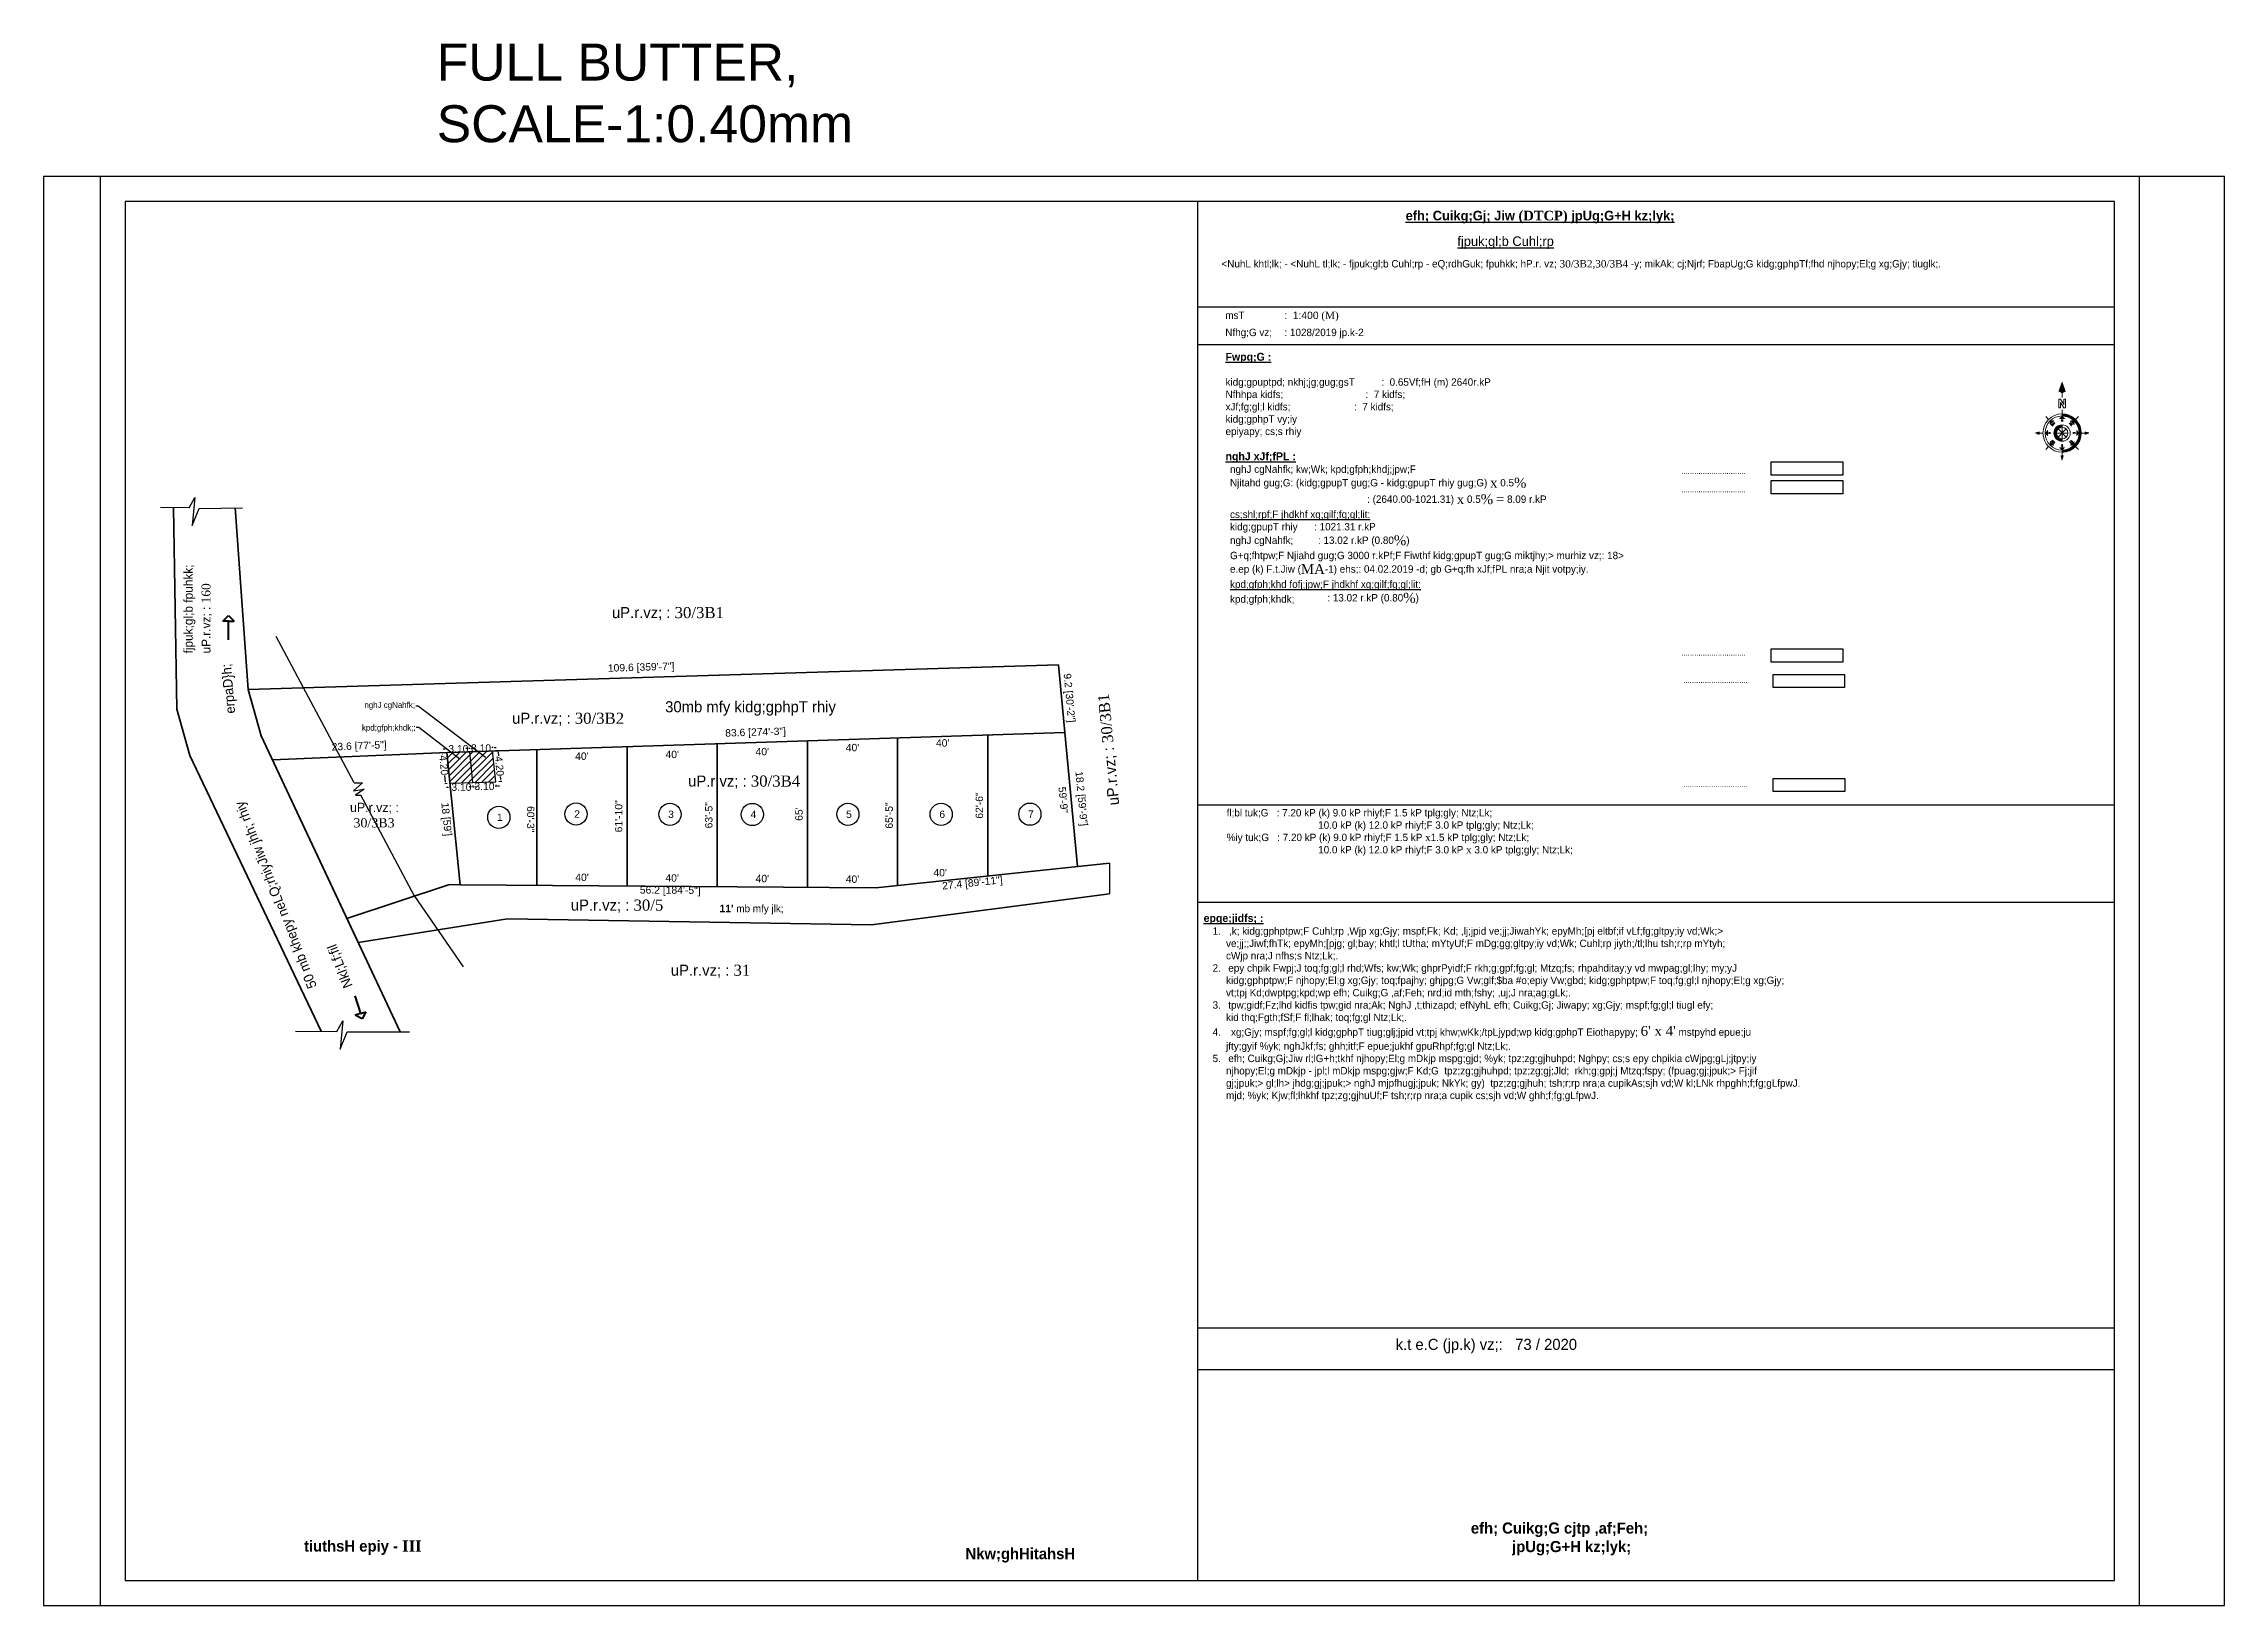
# Model space of a CAD drawing. Header units: millimetres. Extents: x 413 to 708, y -280 to -68.
import ezdxf
from ezdxf import colors
from ezdxf.entities.mleader import LeaderData, LeaderLine
from ezdxf.enums import TextEntityAlignment as Align
from ezdxf.math import Vec2, Vec3

# ---------------------------------------------------------------- set-up
doc = ezdxf.new("R2010")
doc.units = ezdxf.units.MM
doc.header["$MEASUREMENT"] = 0
doc.layers.add('0 @ 1', color=7, linetype='Continuous')
doc.styles.add('RomanS', font='romans.shx')
doc.styles.get("Standard").update_dxf_attribs({"font": 'arial.ttf'})
doc.dimstyles.new('0.25', dxfattribs={"dimtxt": 0.4, "dimasz": 0.25, "dimexe": 0.1, "dimexo": 0.4, "dimgap": 0.09, "dimtad": 0, "dimtih": 1, "dimtoh": 1, "dimzin": 0, "dimdsep": 46, "dimtxsty": 'Standard', "dimcen": 0.09, "dimadec": 0, "dimazin": 0, "dimtfac": 1, "dimtofl": 0, "dimtmove": 0, "dimatfit": 3, "dimfxl": 0, "dimtolj": 1, "dimtzin": 0, "dimarcsym": 0})
doc.dimstyles.new('feet', dxfattribs={"dimtxt": 1, "dimasz": 0.5, "dimexe": 1.25, "dimexo": 0.625, "dimtad": 1, "dimdec": 0, "dimlfac": 39.370079, "dimdsep": 46, "dimlunit": 4, "dimtxsty": 'Standard', "dimcen": 2.5, "dimse1": 1, "dimse2": 1, "dimsd1": 1, "dimsd2": 1, "dimadec": 0, "dimazin": 0, "dimtfac": 1, "dimtdec": 0, "dimtmove": 0, "dimatfit": 3, "dimfxl": 0, "dimarcsym": 0})
doc.dimstyles.new('ISO-25', dxfattribs={"dimtxt": 1, "dimasz": 0.5, "dimexe": 1.25, "dimexo": 0.625, "dimtad": 1, "dimdsep": 46, "dimtxsty": 'Standard', "dimcen": 2.5, "dimse1": 1, "dimse2": 1, "dimsd1": 1, "dimsd2": 1, "dimadec": 0, "dimazin": 0, "dimtfac": 1, "dimtmove": 0, "dimatfit": 3, "dimfxl": 0, "dimarcsym": 0})
doc.dimstyles.get("Standard").update_dxf_attribs({"dimtxt": 1.5, "dimasz": 1, "dimexe": 0.18, "dimexo": 0.0625, "dimgap": 0.09, "dimtad": 0, "dimdec": 0, "dimlfac": 39.392, "dimzin": 0, "dimdsep": 46, "dimlunit": 3, "dimtxsty": 'Standard', "dimcen": 0.09, "dimse1": 1, "dimse2": 1, "dimsd1": 1, "dimsd2": 1, "dimadec": 0, "dimazin": 0, "dimtfac": 1, "dimtdec": 0, "dimtofl": 0, "dimtmove": 0, "dimatfit": 3, "dimfxl": 0, "dimtolj": 1, "dimtzin": 0, "dimarcsym": 0})
pattern_1 = [(0, (0, 0), (0, 0.1), [])]

msp = doc.modelspace()

# ---------------------------------------------------------------- texts
at = {"attachment_point": 1}
for s, width, heights, insert, char_height in [('FULL BUTTER, SCALE-1:0.40mm', 86.11751, [0], (466.462, -68.379), 5), ('{\\fSunTommy|b1|i0|c0|p2;\\W9.43558;    \\W6.61862;  \\W1;\\Lefh; Cuikg;Gj; Jiw \\fTimes New Roman|b1|i0|c0|p18;(DTCP)\\fSunTommy|b1|i0|c0|p2; jpUg;G+H kz;lyk;}', 118.14414, [0], (572.818, -90.979), 1.3), ('{\\fSunTommy|b1|i0|c0|p2;\\W9.96802;      \\W6.61862; \\fSunTommy|b0|i0|c0|p2;\\W1;\\Lfjpuk;gl;b Cuhl;rp}', 119.05455, [0], (572.352, -94.443), 1.3), ('{\\fSunTommy|b0|i0|c0|p2;uP.r.vz; : \\fTimes New Roman|b0|i0|c0|p18;30/3B1}', 18.25713, [0], (490.152, -144.56), 1.5), ('{\\fSunTommy|b0|i0|c0|p2;uP.r.vz; : \\fTimes New Roman|b0|i0|c0|p18;30/3B2}', 20.64818, [0], (476.654, -158.846), 1.5), ('{\\fSunTommy|b0|i0|c0|p2;30mb mfy kidg;gphpT rhiy }', 48.55145, [0], (497.347, -157.295), 1.5), ('{\\fSunTommy|b0|i0|c0|p2;uP.r.vz; : \\fTimes New Roman|b0|i0|c0|p18;30/3B4}', 20.1832, [0], (500.456, -167.341), 1.5), ('{\\fSunTommy|b0|i0|c0|p2;uP.r.vz; :\\P \\fTimes New Roman|b0|i0|c0|p18;30/3B3}', 18.25713, [0], (454.746, -171.026), 1.25), ('1', 1.00365, [0], (474.611, -172.482), 1), ('2', 1.00365, [0], (485.051, -172.046), 1), ('3', 1.00365, [0], (497.748, -172.086), 1), ('4', 1.00365, [0], (508.88, -172.104), 1), ('5', 1.00365, [0], (521.8, -172.074), 1), ('6', 1.00365, [0], (534.41, -172.084), 1), ('7', 1.00365, [0], (546.4, -172.066), 1), ('{\\fSunTommy|b0|i0|c0|p2;uP.r.vz; : \\fTimes New Roman|b0|i0|c0|p18;30/5}', 18.25713, [0], (484.597, -184.112), 1.5), ("{\\fArial|b1|i0|c0|p34;11' \\fSunTommy|b0|i0|c0|p2;mb mfy jlk;}", 14.88695, [0.104], (504.692, -184.826), 1), ('{\\fSunTommy|b0|i0|c0|p2;uP.r.vz; : \\fTimes New Roman|b0|i0|c0|p18;31}', 18.25713, [0], (498.112, -192.915), 1.5)]:
    msp.add_mtext_dynamic_manual_height_columns(s, width=width, gutter_width=1, heights=heights, dxfattribs=dict(at, insert=insert, char_height=char_height))
for s, insert, char_height, width in [('{\\fSunTommy|b0|i0|c0|p2;\\H0.66667x;<NuhL khtl;lk; - <NuhL tl;lk; - fjpuk;gl;b Cuhl;rp - eQ;rdhGuk; fpuhkk; hP.r. vz; \\fTimes New Roman|b0|i0|c0|p18;30/3B2,30/3B4\\fSunTommy|b0|i0|c0|p2; -y; mikAk; cj;Njrf; FbapUg;G kidg;gphpTf;fhd njhopy;El;g xg;Gjy; tiuglk;.\\H1.5x;^I\\H1.70921x; }', (572.548, -97.646), 1.5, 120.7248), ('{\\fSunTommy|b0|i0|c0|p2;msT^I^I:  }1:400{\\fAmudham|b0|i0|c0|p2; \\fTimes New Roman|b0|i0|c0|p18;(M)^I}', (573.068, -104.62), 1, 69.967), ('\\A1;{\\fSunTommy|b0|i0|c0|p2;Nfhg;G vz;^I: 1028/2019 jp.k-2^I}', (573.068, -106.929), 1, 69.967), ('{\\fSunTommy|b1|i0|c0|p2;\\H1.0667x;\\LFwpg;G :\\H0.9375x;\\P\\A1;\\fSunTommy|b0|i0|c0|p2;\\l\\Pkidg;gpuptpd; nkhj;jg;gug;gsT \\W2.15821; \\W6.52992; \\W1;:  0.65Vf;fH\\A0; (m) 2640r.kP\\H2.28722x; \\H0.43721x;\\PNfhhpa kidfs;  \\W1.82147; \\W6.52992;    \\A1;\\W1;:  7\\A0; \\H0.99997x;kidfs;\\H2.25535x; \\H0.44339x;\\PxJf;fg;gl;l kidfs;  \\W1.58128; \\W6.53011;   \\A1;\\W1;:  7\\A0; \\H0.99997x;kidfs;\\H2.12949x; \\H0.4696x;\\Pkidg;gphpT vy;iy\\W0.63629; \\W6.53031; \\W1; \\H2.18843x; \\H0.45695x;\\Pepiyapy; cs;s rhiy\\W3.1154; \\W6.53031; \\W1; \\H2.28819x; \\H0.43703x;\\P\\H1.80107x; \\H0.55523x;\\P\\fSunTommy|b1|i0|c0|p2;\\H1.0667x;\\LnghJ xJf;fPL :\\H1.9102x; \\H0.5235x;\\P\\A1;\\fSunTommy|b0|i0|c0|p2;\\H0.93744x;\\W1.63263;\\l \\W1;nghJ cgNahfk; kw;Wk; \\H0.99998x;kpd;gfph;khdj;jpw;F \\H2.39546x; \\H0.41746x;\\P{\\W1.632663; }Njitahd gug;G: (kidg;gpupT gug;G - kidg;gpupT rhiy gug;G) \\fTimes New Roman|b0|i0|c0|p18;\\H1.3333x;x\\fSunTommy|b0|i0|c0|p2;\\H0.75003x; 0.5\\fTimes New Roman|b0|i0|c0|p18;\\H1.3333x;%\\fSunTommy|b0|i0|c0|p2;\\H1.66439x; \\H0.45063x;\\P\\W1.63261; \\W4.89784; \\W1;                                             : (2640.00-1021.31) \\fTimes New Roman|b0|i0|c0|p18;\\H1.3333x;x\\fSunTommy|b0|i0|c0|p2;\\H0.75004x; 0.5\\fTimes New Roman|b0|i0|c0|p18;\\H1.3332x;%\\fSunTommy|b0|i0|c0|p2;\\H0.75005x; \\fTimes New Roman|b0|i0|c0|p18;\\H1.3332x;=\\fSunTommy|b0|i0|c0|p2;\\H0.75003x; 8.09 r.kP\\fTimes New Roman|b0|i0|c0|p18;\\H2.18026x; \\H0.55044x;\\P\\A0;\\fSunTommy|b0|i0|c0|p2;\\H0.8333x;\\W1.63265;\\L \\W1;cs;shl;rpf;F jhdkhf xg;gilf;fg;gl;lit:\\A1;\\H2.371x; \\H0.42176x;\\P\\H1.00001x;\\W1.63263;\\l \\W1;kidg;gpupT rhiy      : 1021.31 r.kP\\H2.22732x; \\H0.44897x;\\P\\H0.99999x;\\W1.63265; \\W1;nghJ cgNahfk;         : 13.02 r.kP (0.80\\fTimes New Roman|b0|i0|c0|p18;\\H1.3333x;%\\fSunTommy|b0|i0|c0|p2;\\H0.75004x;)\\H2.20137x; \\H0.45426x;\\P\\H0.99997x;\\W1.63265; \\W1;G+q;fhtpw;F Njiahd gug;G 3000 r.kPf;F Fiwthf kidg;gpupT gug;G miktjhy;> \\H0.99995x;murhiz vz;: 18> \\H2.34x; \\H0.42735x;\\P{\\W1.632733; }e.ep (k) F.t.Jiw (\\fTimes New Roman|b0|i0|c0|p18;\\H1.3334x;MA\\fSunTommy|b0|i0|c0|p2;\\H0.74998x;-1) ehs;: 04.02.2019 -d; gb G+q;fh xJf;fPL nra;a Njit votpy;iy.\\H2.23772x; \\H0.44688x;\\P\\A0;\\W1.6327;\\L \\W1;kpd;gfph;khd fofj;jpw;F jhdkhf xg;gilf;fg;gl;lit\\H0.99997x;:\\H2.27181x; \\H0.44018x;\\P\\W1.63274;\\l \\W1;kpd;gfph;khdk;\\A1;\\H1.0001x;            : 13.02 r.kP (0.80\\fTimes New Roman|b0|i0|c0|p18;\\H1.3333x;%\\fSunTommy|b0|i0|c0|p2;\\H0.75004x;)\\H2.26013x; }', (573.097, -110.194), 1, 120.1753), ('..............................\\P', (634.7, -125.802), 0.74993, 8.97326), ('..............................\\P', (634.7, -128.298), 0.74993, 8.97326), ('..............................\\P', (634.7, -150.368), 0.74993, 8.97326), ('..............................\\P', (634.966, -154.063), 0.74993, 8.97326), ('..............................\\P', (634.966, -168.116), 0.74993, 8.97326), ('\\A1;{\\fSunTommy|b0|i0|c0|p2;fl;bl tuk;G   : 7.20 kP (k) 9.0 kP rhiyf;F\\A0; 1.5 kP tplg;gly; Ntz;Lk;\\P^I^I^I \\A1;10.0 kP (k) 12.0 kP rhiyf;F\\A0; 3.0 kP tplg;gly; Ntz;Lk;\\H2.68435x; \\H0.37253x;\\P\\A1;%iy tuk;G   : 7.20 kP (k) 9.0 kP rhiyf;F\\A0; 1.5 kP \\fTimes New Roman|b0|i0|c0|p18;x\\fSunTommy|b0|i0|c0|p2;1.5 kP tplg;gly; Ntz;Lk;\\H2.1229x; \\H0.47105x;\\P^I^I^I \\A1;10.0 kP (k) 12.0 kP rhiyf;F\\A0; 3.0 kP \\fTimes New Roman|b0|i0|c0|p18;x\\fSunTommy|b0|i0|c0|p2; 3.0 kP tplg;gly; Ntz;Lk;\\H2.31005x; }', (573.251, -171.876), 1, 75.57986), ("{\\fSunTommy|b0|i0|c0|p2;\\P\\fSunTommy|b1|i0|c0|p2;\\H1.0667x;\\Lepge;jidfs; :\\P\\fSunTommy|b0|i0|c0|p2;\\H0.93749x;\\W3.26499;\\l \\W1;1.{\\W2.97279; },k; kidg;gphptpw;F Cuhl;rp ,Wjp xg;Gjy; mspf;Fk; Kd; ,lj;jpid ve;jj;JiwahYk; epyMh;[pj eltbf;if vLf;fg;gltpy;iy vd;Wk;> \\H2.79583x; \\H0.35768x;\\P{\\W8.162482; }ve;jj;;Jiwf;fhTk; epyMh;[pjg; gl;bay; khtl;l tUtha; mYtyUf;F mDg;gg;gltpy;iy vd;Wk; Cuhl;rp jiyth;/tl;lhu tsh;r;rp mYtyh; \\H2.13948x; \\H0.4674x;\\P{\\W8.162482; }cWjp nra;J nfhs;s Ntz;Lk;.\\H2.33036x; \\H0.42912x;\\P{\\W3.264993; }2.{\\W2.713754; }epy chpik Fwpj;J toq;fg;gl;l rhd;Wfs; kw;Wk; ghprPyidf;F rkh;g;gpf;fg;gl; Mtzq;fs; {\\W0.196275; }rhpahditay;y vd mwpag;gl;lhy; my;yJ \\H2.2409x; \\H0.44625x;\\P{\\W8.162482; }kidg;gphptpw;F njhopy;El;g xg;Gjy; toq;fpajhy; ghjpg;G Vw;glf;$ba #o;epiy Vw;gbd; kidg;gphptpw;F toq;fg;gl;l njhopy;El;g xg;Gjy; \\H2.27072x; \\H0.44039x;\\P{\\W8.162482; }vt;tpj Kd;dwptpg;kpd;wp efh; Cuikg;G ,af;Feh; nrd;id mth;fshy; ,uj;J nra;ag;gLk;.\\H2.28846x; \\H0.43698x;\\P{\\W3.264993; }3.{\\W2.698694; }tpw;gidf;Fz;lhd kidfis tpw;gid nra;Ak; NghJ ,t;thizapd; efNyhL efh; Cuikg;Gj; Jiwapy; xg;Gjy; mspf;fg;gl;l tiugl efy; \\H2.30676x; \\H0.43351x;\\P{\\W8.162482; }kid thq;Fgth;fSf;F fl;lhak; toq;fg;gl Ntz;Lk;.\\H2.21394x; \\H0.45168x;\\P{\\W3.264993; }4.{\\W2.680622; } xg;Gjy; mspf;fg;gl;l kidg;gphpT tiug;glj;jpid vt;tpj khw;wKk;/tpLjypd;wp kidg;gphpT Eiothapypy; \\fTimes New Roman|b0|i0|c0|p18;\\H1.3333x;6' x 4'\\fSunTommy|b0|i0|c0|p2;\\H0.75x; mstpyhd epue;ju \\H2.25762x; \\H0.44294x;\\P{\\W8.162686; }jfty;gyif %yk; nghJkf;fs; ghh;itf;F epue;jukhf gpuRhpf;fg;gl Ntz;Lk;.\\H2.29102x; \\H0.43649x;\\P{\\W3.265074; }5.{\\W2.725925; }efh; Cuikg;Gj;Jiw rl;lG+h;tkhf njhopy;El;g mDkjp mspg;gjd; %yk; tpz;zg;gjhuhpd; Nghpy; cs;s epy chpikia cWjpg;gLj;jtpy;iy \\H2.25401x; \\H0.44365x;\\P{\\W8.162686; }njhopy;El;g mDkjp - jpl;l mDkjp mspg;gjw;F Kd;G  tpz;zg;gjhuhpd; tpz;zg;gj;Jld;  rkh;g;gpj;j Mtzq;fspy; (fpuag;gj;jpuk;> Fj;jif \\H2.26634x; \\H0.44124x;\\P{\\W8.162686; }gj;jpuk;> gl;lh> jhdg;gj;jpuk;> nghJ mjpfhugj;jpuk; NkYk; gy)  tpz;zg;gjhuh; tsh;r;rp nra;a cupikAs;sjh vd;W kl;LNk rhpghh;f;fg;gLfpwJ. \\H2.26223x; \\H0.44204x;\\P{\\W8.162686; }mjd; %yk; Kjw;fl;lhkhf tpz;zg;gjhuUf;F tsh;r;rp nra;a cupik cs;sjh vd;W ghh;f;fg;gLfpwJ.\\H2.2636x; }", (570.137, -184.422), 1, 123.55041), ('\\A1;{\\fSunTommy|b0|i0|c0|p2;\\H0.99991x;\\W8.41898;     \\W1.63268; \\W1;k.t e.C (jp.k) vz;:   73 / 2020 }', (571.728, -243.509), 1.5, 118.01352), ('{\\fSunTommy|b1|i0|c0|p2;\\H1.0667x;\\L\\P\\H0.93747x;\\W1.65466;\\l \\W1;efh; Cuikg;G cjtp ,af;Feh; \\P{\\W1.654655; }          jpUg;G+H kz;lyk;}', (605.338, -265.678), 1.5, 51.21718), ('{\\fSunTommy|b1|i0|c0|p2;\\H1.0667x;\\L\\P\\H0.93747x;\\W1.65466;\\l \\W1;tiuthsH epiy - \\fTimes New Roman|b1|i0|c0|p18;III\\H2.34309x; }', (447.601, -268.107), 1.5, 51.21718), ('{\\fSunTommy|b1|i0|c0|p2;\\H1.0667x;\\L\\P\\H0.93747x;\\W1.65466;\\l \\W1;Nkw;ghHitahsH\\H2.27776x; }', (537.021, -269.136), 1.5, 51.21718)]:
    msp.add_mtext(s, dxfattribs=dict(at, insert=insert, char_height=char_height, width=width))
at = {"insert": (432.276, -150.844), "char_height": 1.2, "attachment_point": 1, "rotation": 90, "line_spacing_factor": 1.2}
msp.add_mtext_dynamic_manual_height_columns('{\\fSunTommy|b0|i0|c0|p2;fjpuk;gl;b fpuhkk; uP.r.vz; : \\fTimes New Roman|b0|i0|c0|p18;160}', width=17.50159, gutter_width=1, heights=[0], dxfattribs=at)
at = {"attachment_point": 1}
for s, width, insert, char_height, rotation in [('{\\fSunTommy|b0|i0|c0|p2;erpaD\\}h;}', 52.01164, (437.929, -159.028), 1.3, 95), ('{\\fSunTommy|b0|i0|c0|p2;uP.r.vz; : \\fTimes New Roman|b0|i0|c0|p18;30/3B1}', 18.25713, (557.25, -171.441), 1.5, 95.42223), ('{\\fSunTommy|b0|i0|c0|p2;50 mb khepy neLQ;rhiyJiw jhh; rhiy}', 52.01164, (449.07, -196.312), 1.3, 111.59405), ('{\\fSunTommy|b0|i0|c0|p2;Nkl;Lf;fil }', 52.01164, (453.898, -196.249), 1.3, 111.59405)]:
    msp.add_mtext_dynamic_manual_height_columns(s, width=width, gutter_width=1, heights=[0], dxfattribs=dict(at, insert=insert, char_height=char_height, rotation=rotation))

# ---------------------------------------------------------------- blocks, each defined once
blk = doc.blocks.new('Anno_North_J_Metric')
at = {"linetype": 'ByBlock', "lineweight": -2}
h = blk.add_hatch(color=0, dxfattribs=at)
h.paths.add_polyline_path([(-4.17, 0), (-4.68, 0, 1), (4.68, 0), (4.17, 0, -1)])
h.paths.add_polyline_path([(1.41, 0), (2, 0, 1), (-2, 0), (-1.41, 0, -1)])
at = {"color": 0, "linetype": 'ByBlock', "lineweight": -2}
for p, q in [((0, 4.68), (0, 5.67)), ((-4.68, 0), (-5.67, 0)), ((-4.68, 0), (-4.17, 0)), ((-3.31, 3.31), (-4.01, 4.01)), ((-1.41, 0), (-2, 0)), ((-1.41, 0), (1.41, 0)), ((1.41, 0), (-1.41, 0)), ((-1, 1), (1, -1)), ((-1, -1), (1, 1)), ((1, -1), (-1, 1)), ((1, 1), (-1, -1)), ((0, 1.41), (0, -1.41)), ((0, -1.41), (0, 1.41)), ((1.41, 0), (2, 0)), ((3.31, 3.31), (4.01, 4.01)), ((4.68, 0), (4.17, 0)), ((4.68, 0), (5.67, 0)), ((6.17, 0.4), (6.17, 0.82)), ((6.17, 0.82), (8.27, 0.82)), ((7.43, 0.4), (6.17, 0.4)), ((6.17, -0.44), (7.43, 0.4)), ((8.27, 0.4), (7.01, -0.44)), ((8.27, 0.82), (8.27, 0.4)), ((8.67, 0), (9.83, 0)), ((-3.31, -3.31), (-4.01, -4.01)), ((0, -4.68), (0, -5.67)), ((3.31, -3.31), (4.01, -4.01)), ((6.17, -0.86), (6.17, -0.44)), ((8.27, -0.86), (6.17, -0.86)), ((7.01, -0.44), (8.27, -0.44)), ((8.27, -0.44), (8.27, -0.86))]:
    blk.add_line(p, q, dxfattribs=at)
for radius in [4.68, 4.17, 2, 1.41]:
    blk.add_circle((0, 0), radius, dxfattribs=at)
for points in [[(-0.33, 5.5), (0, 5.67), (0, 6.67)], [(0, 6.67), (0.33, 5.5), (0, 5.67)], [(-6.67, 0), (-5.5, 0.33), (-5.67, 0)], [(-5.5, -0.33), (-5.67, 0), (-6.67, 0)], [(-4.17, 0), (-3.5, 0.67), (-3.5, -0.67)], [(-2.95, 2.95), (-2, 2.95), (-2.95, 2)], [(0, 4.17), (0.67, 3.5), (-0.67, 3.5)], [(2.95, 2.95), (2.95, 2), (2, 2.95)], [(4.17, 0), (3.5, -0.67), (3.5, 0.67)], [(12.5, 0), (10.17, 0.83), (9.83, 0)], [(9.83, 0), (10.17, -0.83), (12.5, 0)], [(-2.95, -2.95), (-2.95, -2), (-2, -2.95)], [(0, -4.17), (-0.67, -3.5), (0.67, -3.5)], [(2.95, -2.95), (2, -2.95), (2.95, -2)], [(0, -6.67), (-0.33, -5.5), (0, -5.67)], [(0.33, -5.5), (0, -5.67), (0, -6.67)]]:
    blk.add_solid(points, dxfattribs=at)
at = {"color": 0, "linetype": 'ByBlock', "lineweight": -2, "style": 'RomanS'}
for s, rotation, p in [('S', 270, (-3.33, 0)), ('SW', 45, (-2, 2)), ('NW', 315, (2, 2)), ('N', 270, (2.83, 0)), ('SE', 135, (-2, -2)), ('E', 180, (0, -2.67)), ('NE', 225, (2, -2))]:
    blk.add_text(s, height=0.5, rotation=rotation, dxfattribs=at).set_placement(p, align=Align.CENTER)
blk.add_text('W', height=0.5, dxfattribs=at).set_placement((0, 2.83), align=Align.CENTER)
blk = doc.blocks.new('North Arrow J')
at = {"linetype": 'ByBlock', "lineweight": -2}
h = blk.add_hatch(dxfattribs=at)
h.set_pattern_fill('_USER', color=0, scale=0.1, style=0, pattern_type=0)
h.set_pattern_definition(pattern_1)
h.paths.add_polyline_path([(0, 12.5), (-0.83, 10.17), (0, 9.83), (0.83, 10.17)])
h = blk.add_hatch(dxfattribs=at)
h.set_pattern_fill('_USER', color=0, scale=0.1, style=0, pattern_type=0)
h.set_pattern_definition([(180, (0, 0), (5e-17, 0.1), [])])
h.paths.add_polyline_path([(-5.5, -0.33), (-5.67, 0), (-5.5, 0.33), (-6.67, 0)])
h = blk.add_hatch(dxfattribs=at)
h.set_pattern_fill('_USER', color=0, scale=0.1, angle=180, style=0, pattern_type=0)
h.set_pattern_definition([(180, (0, -4e-16), (-1e-17, -0.1), [])])
h.paths.add_polyline_path([(-3.5, 0.67), (-4.17, 0), (-3.5, -0.67)])
h = blk.add_hatch(dxfattribs=at)
h.set_pattern_fill('_USER', color=0, scale=0.1, angle=135, style=0, pattern_type=0)
h.set_pattern_definition([(135, (0, -2e-16), (-0.0707107, -0.0707107), [])])
h.paths.add_polyline_path([(-2, 2.95), (-2.95, 2.95), (-2.95, 2)])
h = blk.add_hatch(dxfattribs=at)
h.set_pattern_fill('_USER', color=0, scale=0.1, style=0, pattern_type=0)
h.set_pattern_definition(pattern_1)
h.paths.add_polyline_path([(0, 1.41), (0, 2, 0.414214), (-2, 0, 0.414214), (0, -2), (0, -1.41, -0.414214), (-1.41, 0, -0.414214)])
h = blk.add_hatch(dxfattribs=at)
h.set_pattern_fill('_USER', color=0, scale=0.1, angle=90, style=0, pattern_type=0)
h.set_pattern_definition([(90, (0, 0), (-0.1, 6e-18), [])])
h.paths.add_polyline_path([(0.67, 3.5), (0, 4.17), (-0.67, 3.5)])
h = blk.add_hatch(dxfattribs=at)
h.set_pattern_fill('_USER', color=0, scale=0.1, style=0, pattern_type=0)
h.set_pattern_definition(pattern_1)
h.paths.add_polyline_path([(4.68, 0, 0.414214), (0, 4.68), (0, 4.17, -0.414214), (4.17, 0, -0.414214), (0, -4.17), (0, -4.68, 0.414214)])
h = blk.add_hatch(dxfattribs=at)
h.set_pattern_fill('_USER', color=0, scale=0.1, angle=45, style=0, pattern_type=0)
h.set_pattern_definition([(45, (0, 9e-17), (-0.0707107, 0.0707107), [])])
h.paths.add_polyline_path([(2.95, 2), (2.95, 2.95), (2, 2.95)])
h = blk.add_hatch(dxfattribs=at)
h.set_pattern_fill('_USER', color=0, scale=0.1, style=0, pattern_type=0)
h.set_pattern_definition(pattern_1)
h.paths.add_polyline_path([(3.5, 0.67), (3.5, -0.67), (4.17, 0)])
h = blk.add_hatch(dxfattribs=at)
h.set_pattern_fill('_USER', color=0, scale=0.1, style=0, pattern_type=0)
h.set_pattern_definition(pattern_1)
h.paths.add_polyline_path([(6.67, 0), (5.5, 0.33), (5.67, 0), (5.5, -0.33)])
h = blk.add_hatch(dxfattribs=at)
h.set_pattern_fill('_USER', color=0, scale=0.1, angle=-135, style=0, pattern_type=0)
h.set_pattern_definition([(225, (0, -5e-16), (0.0707107, -0.0707107), [])])
h.paths.add_polyline_path([(-2.95, -2), (-2.95, -2.95), (-2, -2.95)])
h = blk.add_hatch(dxfattribs=at)
h.set_pattern_fill('_USER', color=0, scale=0.1, angle=-90, style=0, pattern_type=0)
h.set_pattern_definition([(270, (0, -4e-16), (0.1, -2e-17), [])])
h.paths.add_polyline_path([(-0.67, -3.5), (0, -4.17), (0.67, -3.5)])
h = blk.add_hatch(dxfattribs=at)
h.set_pattern_fill('_USER', color=0, scale=0.1, angle=-45, style=0, pattern_type=0)
h.set_pattern_definition([(315, (0, -2e-16), (0.0707107, 0.0707107), [])])
h.paths.add_polyline_path([(2, -2.95), (2.95, -2.95), (2.95, -2)])
h = blk.add_hatch(dxfattribs=at)
h.set_pattern_fill('_USER', color=0, scale=0.1, style=0, pattern_type=0)
h.set_pattern_definition(pattern_1)
h.paths.add_polyline_path([(0.33, -5.5), (0, -5.67), (-0.33, -5.5), (0, -6.67)])
at = {"color": 0, "linetype": 'ByBlock', "lineweight": -2, "rotation": 89.99999999999999}
blk.add_blockref('Anno_North_J_Metric', (0, 0), dxfattribs=at)
blk = doc.blocks.new('*D27')
at = {"layer": 'Defpoints', "color": 0}
for p in [(550.53, -152.38), (550.53, -152.38), (440.99, -155.72)]:
    blk.add_point(p, dxfattribs=at)
at = {"color": 0, "insert": (494.1, -152.83), "char_height": 1, "attachment_point": 5, "rotation": 1.7456}
blk.add_mtext('109.6 [359\'-7"]', dxfattribs=at)
blk = doc.blocks.new('*D15')
at = {"layer": 'Defpoints', "color": 0}
for p in [(550.53, -152.38), (551.04, -161.57), (551.39, -161.54)]:
    blk.add_point(p, dxfattribs=at)
at = {"color": 0, "insert": (551.87, -156.87), "char_height": 1, "attachment_point": 5, "rotation": 275.3121}
blk.add_mtext('9.2 [30\'-2"]', dxfattribs=at)
blk = doc.blocks.new('*D16')
at = {"layer": 'Defpoints', "color": 0}
for p in [(551.39, -161.54), (553.1, -179.66), (553.1, -179.66)]:
    blk.add_point(p, dxfattribs=at)
at = {"color": 0, "insert": (553.5, -170.48), "char_height": 1, "attachment_point": 5, "rotation": 275.3881}
blk.add_mtext('18.2 [59\'-9"]', dxfattribs=at)
blk = doc.blocks.new('*D17')
at = {"layer": 'Defpoints', "color": 0}
for p in [(469.65, -182.13), (525.85, -182.52), (525.83, -184.44)]:
    blk.add_point(p, dxfattribs=at)
at = {"color": 0, "insert": (498.03, -182.98), "char_height": 1, "attachment_point": 5, "rotation": 359.6035}
blk.add_mtext('56.2 [184\'-5"]', dxfattribs=at)
blk = doc.blocks.new('*D18')
at = {"layer": 'Defpoints', "color": 0}
for p in [(553.1, -179.66), (525.85, -182.52), (553.31, -181.75)]:
    blk.add_point(p, dxfattribs=at)
at = {"color": 0, "insert": (538.89, -181.99), "char_height": 1, "attachment_point": 5, "rotation": 6.0001}
blk.add_mtext('27.4 [89\'-11"]', dxfattribs=at)
blk = doc.blocks.new('*D19')
at = {"layer": 'Defpoints', "color": 0}
for p in [(551.39, -161.54), (551.39, -161.54), (467.83, -164.22)]:
    blk.add_point(p, dxfattribs=at)
at = {"color": 0, "insert": (509.57, -161.61), "char_height": 1, "attachment_point": 5, "rotation": 1.838}
blk.add_mtext('83.6 [274\'-3"]', dxfattribs=at)
blk = doc.blocks.new('*D20')
at = {"layer": 'Defpoints', "color": 0}
for p in [(479.99, -163.83), (492.19, -163.83), (492.19, -165.87)]:
    blk.add_point(p, dxfattribs=at)
at = {"color": 0, "insert": (486.09, -164.73), "char_height": 1, "attachment_point": 5}
blk.add_mtext("40'", dxfattribs=at)
blk = doc.blocks.new('*D28')
at = {"layer": 'Defpoints', "color": 0}
for p in [(504.38, -163.05), (516.57, -163.05), (516.57, -165.24)]:
    blk.add_point(p, dxfattribs=at)
at = {"color": 0, "insert": (510.48, -164.11), "char_height": 1, "attachment_point": 5}
blk.add_mtext("40'", dxfattribs=at)
blk = doc.blocks.new('*D21')
at = {"layer": 'Defpoints', "color": 0}
for p in [(516.57, -162.66), (528.76, -162.66), (528.76, -164.71)]:
    blk.add_point(p, dxfattribs=at)
at = {"color": 0, "insert": (522.67, -163.57), "char_height": 1, "attachment_point": 5}
blk.add_mtext("40'", dxfattribs=at)
blk = doc.blocks.new('*D6')
at = {"layer": 'Defpoints', "color": 0}
for p in [(492.19, -163.44), (504.38, -163.44), (504.38, -164.5)]:
    blk.add_point(p, dxfattribs=at)
at = {"color": 0, "insert": (498.3, -164.5), "char_height": 1, "attachment_point": 5}
blk.add_mtext("\\A1;40'", dxfattribs=at)
blk = doc.blocks.new('*D7')
at = {"layer": 'Defpoints', "color": 0}
for p in [(528.76, -162.26), (540.95, -162.26), (540.95, -164.08)]:
    blk.add_point(p, dxfattribs=at)
at = {"color": 0, "insert": (534.86, -162.94), "char_height": 1, "attachment_point": 5}
blk.add_mtext("40'", dxfattribs=at)
blk = doc.blocks.new('*D8')
at = {"layer": 'Defpoints', "color": 0}
for p in [(478.02, -163.83), (479.99, -163.83), (480.01, -182.2)]:
    blk.add_point(p, dxfattribs=at)
at = {"color": 0, "insert": (479.16, -173.25), "char_height": 1, "attachment_point": 5, "rotation": 270.0357}
blk.add_mtext('60\'-3"', dxfattribs=at)
blk = doc.blocks.new('*D22')
at = {"layer": 'Defpoints', "color": 0}
for p in [(492.19, -163.44), (492.19, -163.44), (492.19, -182.29)]:
    blk.add_point(p, dxfattribs=at)
at = {"color": 0, "insert": (491.06, -172.86), "char_height": 1, "attachment_point": 5, "rotation": 90}
blk.add_mtext('61\'-10"', dxfattribs=at)
blk = doc.blocks.new('*D23')
at = {"layer": 'Defpoints', "color": 0}
for p in [(504.38, -163.05), (504.38, -163.05), (504.38, -182.37)]:
    blk.add_point(p, dxfattribs=at)
at = {"color": 0, "insert": (503.25, -172.71), "char_height": 1, "attachment_point": 5, "rotation": 90}
blk.add_mtext('63\'-5"', dxfattribs=at)
blk = doc.blocks.new('*D24')
at = {"layer": 'Defpoints', "color": 0}
for p in [(516.57, -162.66), (516.57, -162.66), (516.57, -182.46)]:
    blk.add_point(p, dxfattribs=at)
at = {"color": 0, "insert": (515.44, -172.56), "char_height": 1, "attachment_point": 5, "rotation": 90}
blk.add_mtext("65'", dxfattribs=at)
blk = doc.blocks.new('*D25')
at = {"layer": 'Defpoints', "color": 0}
for p in [(528.76, -162.26), (528.76, -182.22), (528.76, -182.22)]:
    blk.add_point(p, dxfattribs=at)
at = {"color": 0, "insert": (527.63, -172.75), "char_height": 1, "attachment_point": 5, "rotation": 90}
blk.add_mtext('65\'-5"', dxfattribs=at)
blk = doc.blocks.new('*D26')
at = {"layer": 'Defpoints', "color": 0}
for p in [(540.95, -161.87), (540.95, -161.87), (540.95, -180.93)]:
    blk.add_point(p, dxfattribs=at)
at = {"color": 0, "insert": (539.82, -171.4), "char_height": 1, "attachment_point": 5, "rotation": 90}
blk.add_mtext('62\'-6"', dxfattribs=at)
blk = doc.blocks.new('*D9')
at = {"layer": 'Defpoints', "color": 0}
for p in [(549.18, -161.75), (551.39, -161.54), (553.1, -179.66)]:
    blk.add_point(p, dxfattribs=at)
at = {"color": 0, "insert": (551.16, -170.64), "char_height": 1, "attachment_point": 5, "rotation": 275.3881}
blk.add_mtext('59\'-9"', dxfattribs=at)
blk = doc.blocks.new('*D10')
at = {"layer": 'Defpoints', "color": 0}
for p in [(480.01, -182.2), (492.19, -182.29), (492.19, -182.29)]:
    blk.add_point(p, dxfattribs=at)
at = {"color": 0, "insert": (486.11, -181.11), "char_height": 1, "attachment_point": 5, "rotation": 359.6035}
blk.add_mtext("40'", dxfattribs=at)
blk = doc.blocks.new('*D11')
at = {"layer": 'Defpoints', "color": 0}
for p in [(492.19, -182.29), (504.38, -182.37), (504.38, -182.37)]:
    blk.add_point(p, dxfattribs=at)
at = {"color": 0, "insert": (498.29, -181.2), "char_height": 1, "attachment_point": 5, "rotation": 359.6035}
blk.add_mtext("40'", dxfattribs=at)
blk = doc.blocks.new('*D12')
at = {"layer": 'Defpoints', "color": 0}
for p in [(504.38, -182.37), (516.57, -182.46), (516.57, -182.46)]:
    blk.add_point(p, dxfattribs=at)
at = {"color": 0, "insert": (510.48, -181.28), "char_height": 1, "attachment_point": 5, "rotation": 359.6035}
blk.add_mtext("40'", dxfattribs=at)
blk = doc.blocks.new('*D13')
at = {"layer": 'Defpoints', "color": 0}
for p in [(516.57, -182.46), (528.76, -182.22), (528.76, -182.54)]:
    blk.add_point(p, dxfattribs=at)
at = {"color": 0, "insert": (522.67, -181.36), "char_height": 1, "attachment_point": 5, "rotation": 359.6035}
blk.add_mtext("40'", dxfattribs=at)
blk = doc.blocks.new('*D14')
at = {"layer": 'Defpoints', "color": 0}
for p in [(528.76, -182.22), (540.95, -180.93), (540.95, -181.66)]:
    blk.add_point(p, dxfattribs=at)
at = {"color": 0, "insert": (534.52, -180.48), "char_height": 1, "attachment_point": 5, "rotation": 359.6035}
blk.add_mtext("40'", dxfattribs=at)
blk = doc.blocks.new('*D42')
at = {"color": 0, "lineweight": -2}
for p, q in [((467.43, -164.26), (467.16, -164.29)), ((467.28, -164.53), (467.28, -164.55)), ((467.65, -168.21), (467.57, -167.35)), ((467.86, -168.44), (467.58, -168.47))]:
    blk.add_line(p, q, dxfattribs=at)
at = {"color": 0}
for points in [[(467.32, -164.52), (467.24, -164.53), (467.26, -164.28)], [(467.7, -168.2), (467.61, -168.21), (467.68, -168.46)]]:
    blk.add_solid(points, dxfattribs=at)
at = {"layer": 'Defpoints', "color": 0}
for p in [(467.26, -164.28), (467.83, -164.22), (468.25, -168.4)]:
    blk.add_point(p, dxfattribs=at)
at = {"color": 0, "insert": (467.43, -165.95), "char_height": 1, "attachment_point": 5, "rotation": 275}
blk.add_mtext('\\A1;4.20', dxfattribs=at)
blk = doc.blocks.new('*D39')
at = {"color": 0, "lineweight": -2}
for p, q in [((468.02, -168.97), (467.77, -168.98)), ((468.27, -168.8), (468.27, -169.07)), ((471.36, -168.7), (471.37, -168.97)), ((471.62, -168.86), (471.87, -168.85))]:
    blk.add_line(p, q, dxfattribs=at)
at = {"color": 0}
for points in [[(468.02, -168.93), (468.02, -169.01), (468.27, -168.97)], [(471.62, -168.82), (471.62, -168.9), (471.37, -168.87)]]:
    blk.add_solid(points, dxfattribs=at)
at = {"layer": 'Defpoints', "color": 0}
for p in [(468.25, -168.4), (471.35, -168.3), (471.37, -168.87)]:
    blk.add_point(p, dxfattribs=at)
at = {"color": 0, "insert": (469.8, -168.92), "char_height": 1, "attachment_point": 5}
blk.add_mtext('\\A1;3.10', dxfattribs=at)
blk = doc.blocks.new('*D50')
at = {"color": 0, "lineweight": -2}
for p, q in [((467.57, -163.79), (467.32, -163.8)), ((467.82, -163.82), (467.81, -163.68)), ((470.91, -163.72), (470.91, -163.58)), ((471.16, -163.67), (471.41, -163.67))]:
    blk.add_line(p, q, dxfattribs=at)
at = {"color": 0}
for points in [[(467.56, -163.75), (467.57, -163.83), (467.82, -163.78)], [(471.16, -163.63), (471.16, -163.72), (470.91, -163.68)]]:
    blk.add_solid(points, dxfattribs=at)
at = {"layer": 'Defpoints', "color": 0}
for p in [(467.83, -164.22), (470.91, -163.68), (470.93, -164.12)]:
    blk.add_point(p, dxfattribs=at)
at = {"color": 0, "insert": (469.39, -163.73), "char_height": 1, "attachment_point": 5}
blk.add_mtext('\\A1;3.10', dxfattribs=at)
blk = doc.blocks.new('*D40')
at = {"color": 0, "lineweight": -2}
for p, q in [((471.12, -168.87), (470.87, -168.88)), ((471.36, -168.7), (471.37, -168.96)), ((474.46, -168.6), (474.47, -168.86)), ((474.72, -168.75), (474.97, -168.75))]:
    blk.add_line(p, q, dxfattribs=at)
at = {"color": 0}
for points in [[(471.12, -168.83), (471.12, -168.91), (471.37, -168.86)], [(474.72, -168.71), (474.72, -168.8), (474.47, -168.76)]]:
    blk.add_solid(points, dxfattribs=at)
at = {"layer": 'Defpoints', "color": 0}
for p in [(471.35, -168.3), (474.45, -168.2), (474.47, -168.76)]:
    blk.add_point(p, dxfattribs=at)
at = {"color": 0, "insert": (472.92, -168.81), "char_height": 1, "attachment_point": 5}
blk.add_mtext('\\A1;3.10', dxfattribs=at)
blk = doc.blocks.new('*D41')
at = {"color": 0, "lineweight": -2}
for p, q in [((474.42, -163.98), (474.82, -163.94)), ((474.75, -164.2), (474.8, -164.67)), ((475.12, -167.88), (475.08, -167.47)), ((474.85, -168.16), (475.25, -168.12))]:
    blk.add_line(p, q, dxfattribs=at)
at = {"color": 0}
for points in [[(474.79, -164.19), (474.71, -164.2), (474.72, -163.95)], [(475.16, -167.87), (475.08, -167.88), (475.15, -168.13)]]:
    blk.add_solid(points, dxfattribs=at)
at = {"layer": 'Defpoints', "color": 0}
for p in [(474.03, -164.02), (474.72, -163.95), (474.45, -168.2)]:
    blk.add_point(p, dxfattribs=at)
at = {"color": 0, "insert": (474.94, -166.07), "char_height": 1, "attachment_point": 5, "rotation": 275}
blk.add_mtext('\\A1;4.20', dxfattribs=at)
blk = doc.blocks.new('*D49')
at = {"color": 0, "lineweight": -2}
for p, q in [((470.66, -163.69), (470.41, -163.7)), ((470.91, -163.72), (470.91, -163.58)), ((474.01, -163.62), (474.01, -163.48)), ((474.26, -163.57), (474.51, -163.57))]:
    blk.add_line(p, q, dxfattribs=at)
at = {"color": 0}
for points in [[(470.66, -163.65), (470.66, -163.73), (470.91, -163.68)], [(474.26, -163.53), (474.26, -163.61), (474.01, -163.58)]]:
    blk.add_solid(points, dxfattribs=at)
at = {"layer": 'Defpoints', "color": 0}
for p in [(470.93, -164.12), (474.01, -163.58), (474.03, -164.02)]:
    blk.add_point(p, dxfattribs=at)
at = {"color": 0, "insert": (472.46, -163.63), "char_height": 1, "attachment_point": 5}
blk.add_mtext('\\A1;3.10', dxfattribs=at)
blk = doc.blocks.new('*D29')
at = {"layer": 'Defpoints', "color": 0}
for p in [(467.83, -164.22), (467.31, -182.36), (469.65, -182.12)]:
    blk.add_point(p, dxfattribs=at)
at = {"color": 0, "insert": (467.66, -173.28), "char_height": 1, "attachment_point": 5, "rotation": 275.7962}
blk.add_mtext("18 [59']", dxfattribs=at)
blk = doc.blocks.new('*D30')
at = {"layer": 'Defpoints', "color": 0}
for p in [(467.83, -164.22), (444.25, -165.24), (444.25, -165.24)]:
    blk.add_point(p, dxfattribs=at)
at = {"color": 0, "insert": (455.99, -163.46), "char_height": 1, "attachment_point": 5, "rotation": 2.476}
blk.add_mtext('23.6 [77\'-5"]', dxfattribs=at)

# ---------------------------------------------------------------- dimensions: what is measured, and where the dimension line sits
for base, p1, p2, angle, dimstyle, picture, middle, dimtype in [((550.534, -152.378), (440.985, -155.716), (550.534, -152.378), 1.74558, 'ISO-25', '*D27', (494.138, -154.097), 161), ((551.386, -161.538), (467.829, -164.22), (551.386, -161.538), 1.83796, 'ISO-25', '*D19', (509.608, -162.879), 161), ((540.951, -161.873), (540.951, -180.934), (540.951, -161.873), 90, 'feet', '*D26', (540.951, -171.404), 161), ((549.176, -161.747), (553.095, -179.658), (551.386, -161.538), 95.38811, 'feet', '*D9', (550.025, -170.749), 161), ((478.0191, -163.8295), (480.0064, -182.2048), (479.995, -163.8283), 90.03571, 'feet', '*D8', (478.0249, -173.2486), 161), ((492.191, -163.437), (492.191, -182.289), (492.191, -163.437), 90, 'feet', '*D22', (492.191, -172.863), 161), ((504.381, -163.046), (504.381, -182.374), (504.381, -163.046), 90, 'feet', '*D23', (504.381, -172.71), 161), ((516.571, -162.655), (516.571, -182.458), (516.571, -162.655), 90, 'feet', '*D24', (516.571, -172.556), 161), ((528.7614, -182.2156), (528.7614, -162.2641), (528.7614, -182.2156), 270, 'feet', '*D25', (528.7614, -172.7486), 161), ((553.315, -181.747), (525.845, -182.522), (553.095, -179.658), 6.00009, 'ISO-25', '*D18', (539.025, -183.249), 161), ((540.946, -181.656), (528.761, -182.216), (540.951, -180.934), 179.6035, 'feet', '*D14', (534.51, -181.611), 160), ((525.832, -184.441), (469.647, -182.133), (525.845, -182.522), 359.6035, 'ISO-25', '*D17', (498.025, -184.249), 161), ((492.191, -182.289), (480.006, -182.205), (492.191, -182.289), 179.6035, 'feet', '*D10', (486.099, -182.247), 160), ((504.381, -182.374), (492.191, -182.289), (504.381, -182.374), 179.6035, 'feet', '*D11', (498.286, -182.331), 160), ((516.571, -182.458), (504.381, -182.374), (516.571, -182.458), 179.6035, 'feet', '*D12', (510.476, -182.416), 160), ((528.759, -182.542), (516.571, -182.458), (528.761, -182.216), 179.6035, 'feet', '*D13', (522.665, -182.5), 160)]:
    dim = msp.add_linear_dim(base=base, p1=p1, p2=p2, angle=angle, dimstyle=dimstyle)
    dim.commit()
    dim.dimension.update_dxf_attribs({"geometry": picture, "text_midpoint": middle, "dimtype": dimtype})
for p1, p2, distance, picture, middle in [((550.534, -152.378), (551.386, -161.538), -0.351, '*D15', (551.871, -156.873)), ((467.829, -164.22), (444.25, -165.239), 0, '*D30', (455.985, -163.465)), ((551.386, -161.538), (553.095, -179.658), 0, '*D16', (553.501, -170.479)), ((467.829, -164.22), (469.647, -182.123), -2.349, '*D29', (467.661, -173.281))]:
    dim = msp.add_aligned_dim(p1=p1, p2=p2, distance=distance, dimstyle='ISO-25')
    dim.commit()
    dim.dimension.update_dxf_attribs({"geometry": picture, "text_midpoint": middle})
for base, p1, p2, picture, middle in [((492.191, -165.867), (479.995, -163.828), (492.191, -163.828), '*D20', (486.093, -164.731)), ((516.571, -165.241), (504.381, -163.046), (516.571, -163.046), '*D28', (510.476, -164.106)), ((528.761, -164.706), (516.571, -162.655), (528.761, -162.655), '*D21', (522.666, -163.571))]:
    dim = msp.add_linear_dim(base=base, p1=p1, p2=p2, dimstyle='feet')
    dim.commit()
    dim.dimension.update_dxf_attribs({"geometry": picture, "text_midpoint": middle})
dim = msp.add_linear_dim(base=(504.381, -164.503), p1=(492.191, -163.437), p2=(504.381, -163.437), dimstyle='Standard', override={"dimtxt": 1})
dim.commit()
dim.dimension.update_dxf_attribs({"geometry": '*D6', "text_midpoint": (498.304, -164.503), "dimtype": 160})
dim = msp.add_linear_dim(base=(540.951, -164.076), p1=(528.761, -162.264), p2=(540.951, -162.264), dimstyle='feet')
dim.commit()
dim.dimension.update_dxf_attribs({"geometry": '*D7', "text_midpoint": (534.856, -164.076), "dimtype": 160})
at = {"layer": '0 @ 1'}
for base, p1, p2, angle, picture, middle in [((467.255, -164.278), (468.253, -168.398), (467.829, -164.22), 95.793, '*D42', (467.425, -165.954)), ((474.723, -163.95), (474.45, -168.198), (474.026, -164.021), 95.79639, '*D41', (474.938, -166.069))]:
    dim = msp.add_linear_dim(base=base, p1=p1, p2=p2, angle=angle, dimstyle='0.25', override={"dimscale": 1, "dimtxt": 1, "dimtix": 0, "dimtofl": 0, "dimtmove": 0, "dimatfit": 3}, dxfattribs=at)
    dim.commit()
    dim.dimension.update_dxf_attribs({"geometry": picture, "text_midpoint": middle, "dimtype": 129, "text_rotation": 275})
for base, p1, p2, angle, picture, middle in [((470.913, -163.682), (467.829, -164.22), (470.928, -164.119), 1.85756, '*D50', (469.387, -163.731)), ((471.37, -168.866), (468.253, -168.398), (471.352, -168.299), 1.83796, '*D39', (469.797, -168.916)), ((474.468, -168.762), (471.352, -168.299), (474.45, -168.198), 1.8568, '*D40', (472.916, -168.812))]:
    dim = msp.add_linear_dim(base=base, p1=p1, p2=p2, angle=angle, dimstyle='0.25', override={"dimscale": 1, "dimtxt": 1, "dimtix": 0, "dimtofl": 0, "dimtmove": 0, "dimatfit": 3}, dxfattribs=at)
    dim.commit()
    dim.dimension.update_dxf_attribs({"geometry": picture, "text_midpoint": middle, "dimtype": 129})
dim = msp.add_linear_dim(base=(474.012, -163.581), p1=(470.928, -164.119), p2=(474.026, -164.02), angle=181.85756, dimstyle='0.25', override={"dimscale": 1, "dimtxt": 1, "dimtix": 0, "dimtofl": 0, "dimtmove": 1, "dimatfit": 3}, dxfattribs=at)
dim.commit()
dim.dimension.update_dxf_attribs({"geometry": '*D49', "text_midpoint": (472.463, -163.631)})

# ---------------------------------------------------------------- hatches: boundary and pattern name
at = {"layer": '0 @ 1'}
h = msp.add_hatch(dxfattribs=at)
h.set_pattern_fill('ANSI31', color=256, scale=5)
h.paths.add_polyline_path([(471.352, -168.299), (472.256, -168.269, 0.1873774), (473.829, -164.22, 0.0080198), (473.826, -164.027), (470.928, -164.12)])
h.paths.add_polyline_path([(474.026, -164.021), (473.826, -164.027, -0.0080198), (473.829, -164.22, -0.1873774), (472.256, -168.269), (474.45, -168.198)])
h.paths.add_polyline_path([(470.928, -164.12), (467.829, -164.22), (468.253, -168.398), (471.352, -168.299)])

# ---------------------------------------------------------------- linework, layer by layer
for p, q in [((569.304, -89.737), (569.304, -276.166)), ((569.304, -103.964), (693.272, -103.964)), ((569.304, -109.041), (693.272, -109.041)), ((432.985, -131.154), (429.138, -131.11)), ((432.985, -131.154), (433.757, -129.743)), ((433.757, -129.743), (433.396, -133.553)), ((433.396, -133.553), (434.373, -131.237)), ((434.373, -131.237), (440.19, -131.138)), ((467.829, -164.22), (470.928, -164.119)), ((471.352, -168.299), (470.928, -164.119)), ((474.45, -168.198), (474.026, -164.02)), ((468.253, -168.398), (471.352, -168.299)), ((471.352, -168.299), (474.45, -168.198)), ((569.304, -171.314), (693.272, -171.314)), ((469.647, -182.133), (468.052, -182.133)), ((447.393, -201.904), (452.983, -201.935)), ((452.983, -201.935), (453.755, -200.524)), ((453.755, -200.524), (453.394, -204.334)), ((453.394, -204.334), (454.371, -202.018)), ((454.371, -202.018), (462.783, -202.018))]:
    msp.add_line(p, q)
at = {"lineweight": 35}
for p, q in [((431.348, -158.384), (430.887, -131.13)), ((440.985, -155.716), (439.212, -131.155)), ((440.985, -155.716), (550.534, -152.378)), ((551.386, -161.538), (550.534, -152.378)), ((440.985, -155.716), (442.719, -161.981)), ((431.348, -158.384), (433.082, -164.649)), ((442.719, -161.981), (455.845, -189.922)), ((442.719, -161.981), (461.528, -202.018)), ((467.928, -164.215), (551.386, -161.538)), ((540.951, -161.873), (540.951, -180.934)), ((553.095, -179.658), (551.386, -161.538)), ((433.082, -164.649), (450.834, -201.923)), ((444.25, -165.239), (467.928, -164.215)), ((467.829, -164.22), (469.647, -182.133)), ((479.995, -163.828), (480.006, -182.205)), ((492.191, -163.437), (492.191, -182.289)), ((504.381, -163.046), (504.381, -182.374)), ((516.571, -162.655), (516.571, -182.458)), ((528.761, -162.264), (528.761, -182.216)), ((557.423, -179.203), (525.845, -182.522)), ((454.315, -186.664), (468.052, -182.133)), ((469.647, -182.133), (525.845, -182.522)), ((557.423, -183.333), (525.245, -187.522)), ((455.845, -189.922), (476.045, -186.722)), ((476.045, -186.722), (525.245, -187.522))]:
    msp.add_line(p, q, dxfattribs=at)
at = {"lineweight": 60}
for p, q in [((437.567, -146.476), (438.315, -145.723)), ((438.317, -146.473), (437.567, -146.476)), ((438.315, -145.723), (439.067, -146.471)), ((438.317, -146.473), (439.067, -146.471)), ((438.324, -148.984), (438.317, -146.473)), ((455.409, -197.142), (456.171, -199.534)), ((456.171, -199.534), (455.456, -199.761)), ((456.398, -200.249), (455.456, -199.761)), ((456.171, -199.534), (456.885, -199.306)), ((456.885, -199.306), (456.398, -200.249))]:
    msp.add_line(p, q, dxfattribs=at)
at = {"color": 7}
for p, q in [((455.295, -168.332), (444.741, -148.54)), ((456.416, -168.316), (455.197, -169.405)), ((455.197, -169.405), (456.673, -169.17)), ((455.295, -168.332), (456.416, -168.316)), ((456.673, -169.17), (455.495, -169.993)), ((455.495, -169.993), (456.19, -170.01)), ((463.462, -183.646), (456.19, -170.01)), ((557.423, -179.203), (557.423, -183.333)), ((463.462, -183.646), (470.045, -193.208)), ((569.304, -184.482), (693.272, -184.482)), ((569.304, -242.043), (693.272, -242.043)), ((569.304, -247.657), (693.272, -247.657)), ((630.406, -276.166), (693.272, -276.166))]:
    msp.add_line(p, q, dxfattribs=at)
for points in [[(420.961, -279.552), (696.658, -279.552), (696.658, -86.352), (420.961, -86.352)], [(424.347, -276.166), (693.272, -276.166), (693.272, -89.737), (424.347, -89.737)], [(646.865, -124.922), (656.529, -124.922), (656.529, -126.709), (646.865, -126.709)], [(646.865, -127.473), (656.529, -127.473), (656.529, -129.26), (646.865, -129.26)], [(646.865, -150.222), (656.529, -150.222), (656.529, -152.009), (646.865, -152.009)], [(647.124, -153.67), (656.788, -153.67), (656.788, -155.457), (647.124, -155.457)], [(647.131, -167.723), (656.795, -167.723), (656.795, -169.51), (647.131, -169.51)]]:
    msp.add_lwpolyline(points, close=True)
for centre in [(474.86, -172.988), (485.3, -172.552), (497.997, -172.591), (509.129, -172.61), (522.049, -172.579), (534.659, -172.589), (546.649, -172.571)]:
    msp.add_circle(centre, 1.5)
at = {"layer": 'Defpoints', "color": 1}
msp.add_lwpolyline([(413.324, -86.352), (413.324, -279.552), (708.124, -279.552), (708.124, -86.352)], close=True, dxfattribs=at)

# ---------------------------------------------------------------- block references
at = {"lineweight": 15, "xscale": 0.5533459257777746, "yscale": 0.5533459257777746, "zscale": 0.5533459257777746}
msp.add_blockref('North Arrow J', (686.188, -121.037), dxfattribs=at)

msp.set_redraw_order([(e.dxf.handle, doc.entitydb.next_handle()) for e in msp.query("TEXT MTEXT ATTDEF DIMENSION ARC_DIMENSION")])  # texts and dimensions are drawn at this point

# ---------------------------------------------------------------- leaders
at = {"color": 7}
ml = msp.add_multileader_mtext('Standard', dxfattribs=at)
ml.set_content('\\A1;{\\fSunTommy|b0|i0|c0|p2;\\C256;nghJ cgNahfk;}', color=7)
ml.set_leader_properties()
ml.build(insert=Vec2(0, 0))
ml.multileader.update_dxf_attribs({"dogleg_length": 0.36, "arrow_head_size": 0.18})
ctx = ml.context
ctx.base_point, ctx.char_height, ctx.arrow_head_size, ctx.landing_gap_size, ctx.plane_origin = Vec3(452.937, -157.95), 0.8, 0.18, 0.09, Vec3(473.185, -165.019)
ctx.text_align_type = 2
notes = []
notes.append((ctx, [(0, (1, 1, 0), (463.979, -157.95), (-1, 0), 0.36, [(0, [(473.185, -165.019)], 0, [])])]))
ctx.mtext.insert, ctx.mtext.alignment, ctx.mtext.flow_direction = Vec3(463.529, -157.396), 3, 5
ml = msp.add_multileader_mtext('Standard', dxfattribs=at)
ml.set_content('{\\fSunTommy|b0|i0|c0|p2;\\C256;kpd;gfph;khdk;\\C7;;}', color=7)
ml.set_leader_properties()
ml.build(insert=Vec2(0, 0))
ml.multileader.update_dxf_attribs({"dogleg_length": 0.36, "arrow_head_size": 0.18})
ctx = ml.context
ctx.base_point, ctx.char_height, ctx.arrow_head_size, ctx.landing_gap_size, ctx.plane_origin = Vec3(454.43, -160.868), 0.8, 0.18, 0.09, Vec3(469.739, -165.219)
ctx.text_align_type = 2
notes.append((ctx, [(0, (1, 1, 0), (464.064, -160.868), (-1, 0), 0.36, [(0, [(469.739, -165.219)], 0, [])])]))
ctx.mtext.insert, ctx.mtext.alignment, ctx.mtext.flow_direction = Vec3(463.614, -160.468), 3, 5
for ctx, leaders in notes:
    for number, flags, end, landing, length, lines in leaders:
        leader = LeaderData()
        leader.index, (leader.has_last_leader_line, leader.has_dogleg_vector, leader.attachment_direction) = number, flags
        leader.last_leader_point, leader.dogleg_vector, leader.dogleg_length = Vec3(end), Vec3(landing), length
        for number, points, colour, breaks in lines:
            line = LeaderLine()
            line.index, line.vertices, line.color, line.breaks = number, Vec3.list(points), colors.encode_raw_color(colour), breaks
            leader.lines.append(line)
        ctx.leaders.append(leader)

doc.saveas('drawing.dxf')
